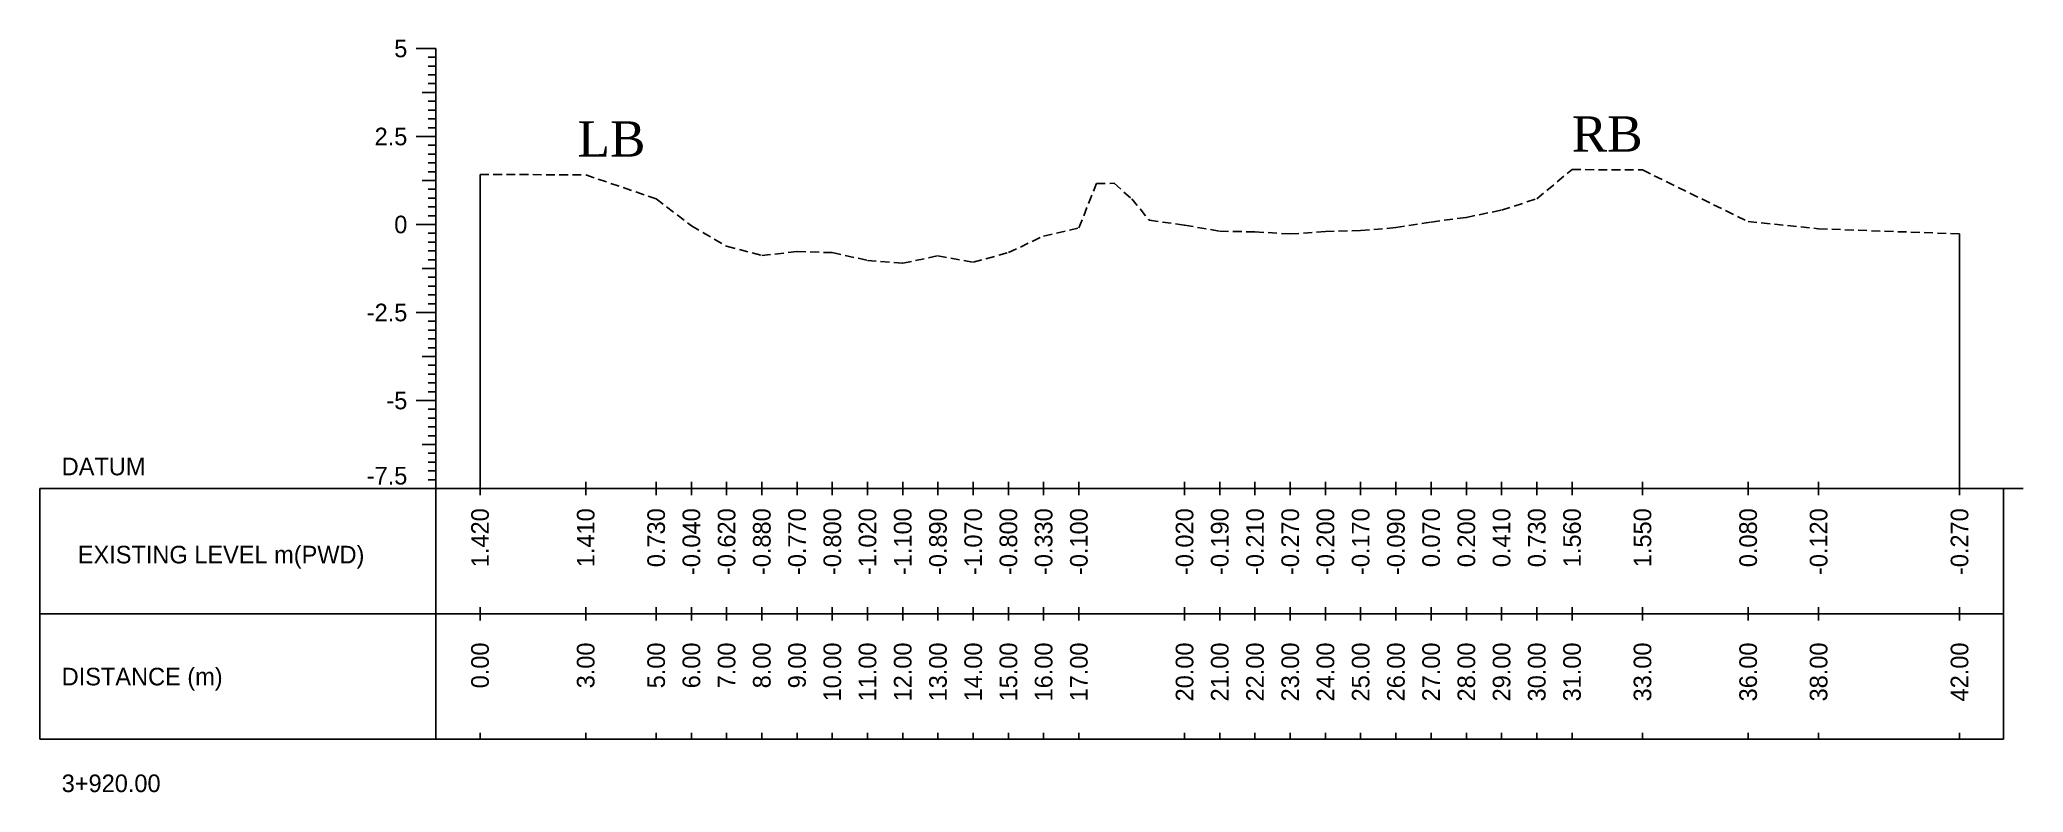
# Model space of a CAD drawing. Header units: inches. Extents: x 4752 to 6808, y -1487 to -426.
# Drawn here: x 6630.8 to 6687.1, y -1486.8 to -1465.4 of the extents above; entities that cross this region are included whole.
import ezdxf
from ezdxf.enums import TextEntityAlignment as Align

# ---------------------------------------------------------------- set-up
doc = ezdxf.new("R2010")
doc.units = ezdxf.units.IN
doc.header["$MEASUREMENT"] = 0
doc.linetypes.add('HIDDEN', pattern=[0.375, 0.25, -0.125])
doc.layers.add('CS_Drawing', color=7, linetype='Continuous')
doc.layers.add('GL', color=3, linetype='HIDDEN')
doc.styles.add('romans', font='romans.shx')

msp = doc.modelspace()

# ---------------------------------------------------------------- texts
at = {"char_height": 1, "width": 325.84704, "attachment_point": 1, "style": 'romans'}
for s, insert in [('{\\fTimes New Roman|b0|i0|c0|p18;LB}', (6646.036, -1467.735)), ('\\pi-1,l1;{\\fTimes New Roman|b0|i0|c0|p18;RB}', (6674.258, -1467.594))]:
    msp.add_mtext(s, dxfattribs=dict(at, insert=insert))
at = {"layer": 'CS_Drawing'}
for s, p in [('5', (6641.205, -1465.666)), ('2.5', (6641.205, -1468.166)), ('0', (6641.205, -1470.666)), ('-2.5', (6641.205, -1473.166)), ('-5', (6641.205, -1475.666))]:
    msp.add_text(s, height=0.5, dxfattribs=at).set_placement(p, align=Align.MIDDLE_RIGHT)
for s, p in [('DATUM', (6631.393, -1477.541)), ('EXISTING LEVEL m(PWD)', (6631.85, -1480.044)), ('DISTANCE (m)', (6631.393, -1483.509)), ('3+920.00', (6631.393, -1486.541))]:
    msp.add_text(s, height=0.5, dxfattribs=at).set_placement(p, align=Align.MIDDLE_LEFT)
msp.add_text('-7.5', height=0.5, dxfattribs=at).set_placement((6641.205, -1478.053), align=Align.RIGHT)
for s, p in [('1.420', (6643.268, -1478.728)), ('1.410', (6646.268, -1478.728)), ('0.730', (6648.268, -1478.728)), ('-0.040', (6649.268, -1478.728)), ('-0.620', (6650.268, -1478.728)), ('-0.880', (6651.268, -1478.728)), ('-0.770', (6652.268, -1478.728)), ('-0.800', (6653.268, -1478.728)), ('-1.020', (6654.268, -1478.728)), ('-1.100', (6655.268, -1478.728)), ('-0.890', (6656.268, -1478.728)), ('-1.070', (6657.268, -1478.728)), ('-0.800', (6658.268, -1478.728)), ('-0.330', (6659.268, -1478.728)), ('-0.100', (6660.268, -1478.728)), ('-0.020', (6663.268, -1478.728)), ('-0.190', (6664.268, -1478.728)), ('-0.210', (6665.268, -1478.728)), ('-0.270', (6666.268, -1478.728)), ('-0.200', (6667.268, -1478.728)), ('-0.170', (6668.268, -1478.728)), ('-0.090', (6669.268, -1478.728)), ('0.070', (6670.268, -1478.728)), ('0.200', (6671.268, -1478.728)), ('0.410', (6672.268, -1478.728)), ('0.730', (6673.268, -1478.728)), ('1.560', (6674.268, -1478.728)), ('1.550', (6676.268, -1478.728)), ('0.080', (6679.268, -1478.728)), ('-0.120', (6681.268, -1478.728)), ('-0.270', (6685.268, -1478.728)), ('0.00', (6643.268, -1482.541)), ('3.00', (6646.268, -1482.541)), ('5.00', (6648.268, -1482.541)), ('6.00', (6649.268, -1482.541)), ('7.00', (6650.268, -1482.541)), ('8.00', (6651.268, -1482.541)), ('9.00', (6652.268, -1482.541)), ('10.00', (6653.268, -1482.541)), ('11.00', (6654.268, -1482.541)), ('12.00', (6655.268, -1482.541)), ('13.00', (6656.268, -1482.541)), ('14.00', (6657.268, -1482.541)), ('15.00', (6658.268, -1482.541)), ('16.00', (6659.268, -1482.541)), ('17.00', (6660.268, -1482.541)), ('20.00', (6663.268, -1482.541)), ('21.00', (6664.268, -1482.541)), ('22.00', (6665.268, -1482.541)), ('23.00', (6666.268, -1482.541)), ('24.00', (6667.268, -1482.541)), ('25.00', (6668.268, -1482.541)), ('26.00', (6669.268, -1482.541)), ('27.00', (6670.268, -1482.541)), ('28.00', (6671.268, -1482.541)), ('29.00', (6672.268, -1482.541)), ('30.00', (6673.268, -1482.541)), ('31.00', (6674.268, -1482.541)), ('33.00', (6676.268, -1482.541)), ('36.00', (6679.268, -1482.541)), ('38.00', (6681.268, -1482.541)), ('42.00', (6685.268, -1482.541))]:
    msp.add_text(s, height=0.5, rotation=90, dxfattribs=at).set_placement(p, align=Align.MIDDLE_RIGHT)

# ---------------------------------------------------------------- linework, layer by layer
at = {"layer": 'CS_Drawing'}
for p, q in [((6642.018, -1465.666), (6641.455, -1465.666)), ((6642.018, -1465.666), (6641.624, -1465.666)), ((6642.018, -1465.666), (6641.793, -1465.666)), ((6642.018, -1478.166), (6642.018, -1465.666)), ((6642.018, -1465.916), (6641.793, -1465.916)), ((6642.018, -1466.166), (6641.793, -1466.166)), ((6642.018, -1466.916), (6641.624, -1466.916)), ((6642.018, -1466.416), (6641.793, -1466.416)), ((6642.018, -1466.666), (6641.793, -1466.666)), ((6642.018, -1466.916), (6641.793, -1466.916)), ((6642.018, -1467.166), (6641.793, -1467.166)), ((6642.018, -1467.416), (6641.793, -1467.416)), ((6642.018, -1467.666), (6641.793, -1467.666)), ((6642.018, -1467.916), (6641.793, -1467.916)), ((6642.018, -1468.166), (6641.455, -1468.166)), ((6642.018, -1468.166), (6641.624, -1468.166)), ((6642.018, -1468.166), (6641.793, -1468.166)), ((6642.018, -1468.416), (6641.793, -1468.416)), ((6642.018, -1468.666), (6641.793, -1468.666)), ((6642.018, -1468.916), (6641.793, -1468.916)), ((6642.018, -1469.166), (6641.793, -1469.166)), ((6642.018, -1469.416), (6641.624, -1469.416)), ((6642.018, -1469.416), (6641.793, -1469.416)), ((6642.018, -1469.666), (6641.793, -1469.666)), ((6643.268, -1478.166), (6643.268, -1469.246)), ((6642.018, -1469.916), (6641.793, -1469.916)), ((6642.018, -1470.166), (6641.793, -1470.166)), ((6642.018, -1470.666), (6641.455, -1470.666)), ((6642.018, -1470.666), (6641.624, -1470.666)), ((6642.018, -1470.416), (6641.793, -1470.416)), ((6642.018, -1470.666), (6641.793, -1470.666)), ((6642.018, -1470.916), (6641.793, -1470.916)), ((6642.018, -1471.166), (6641.793, -1471.166)), ((6642.018, -1471.416), (6641.793, -1471.416)), ((6685.268, -1478.166), (6685.268, -1470.936)), ((6642.018, -1471.916), (6641.624, -1471.916)), ((6642.018, -1471.666), (6641.793, -1471.666)), ((6642.018, -1471.916), (6641.793, -1471.916)), ((6642.018, -1472.166), (6641.793, -1472.166)), ((6642.018, -1472.416), (6641.793, -1472.416)), ((6642.018, -1472.666), (6641.793, -1472.666)), ((6642.018, -1472.916), (6641.793, -1472.916)), ((6642.018, -1473.166), (6641.455, -1473.166)), ((6642.018, -1473.166), (6641.624, -1473.166)), ((6642.018, -1473.166), (6641.793, -1473.166)), ((6642.018, -1473.416), (6641.793, -1473.416)), ((6642.018, -1473.666), (6641.793, -1473.666)), ((6642.018, -1473.916), (6641.793, -1473.916)), ((6642.018, -1474.166), (6641.793, -1474.166)), ((6642.018, -1474.416), (6641.624, -1474.416)), ((6642.018, -1474.416), (6641.793, -1474.416)), ((6642.018, -1474.666), (6641.793, -1474.666)), ((6642.018, -1474.916), (6641.793, -1474.916)), ((6642.018, -1475.166), (6641.793, -1475.166)), ((6642.018, -1475.666), (6641.455, -1475.666)), ((6642.018, -1475.666), (6641.624, -1475.666)), ((6642.018, -1475.416), (6641.793, -1475.416)), ((6642.018, -1475.666), (6641.793, -1475.666)), ((6642.018, -1475.916), (6641.793, -1475.916)), ((6642.018, -1476.166), (6641.793, -1476.166)), ((6642.018, -1476.416), (6641.793, -1476.416)), ((6642.018, -1476.916), (6641.624, -1476.916)), ((6642.018, -1476.666), (6641.793, -1476.666)), ((6642.018, -1476.916), (6641.793, -1476.916)), ((6642.018, -1477.166), (6641.793, -1477.166)), ((6642.018, -1477.416), (6641.793, -1477.416)), ((6630.768, -1478.166), (6642.018, -1478.166)), ((6630.768, -1478.166), (6630.768, -1485.291)), ((6642.018, -1478.166), (6641.455, -1478.166)), ((6642.018, -1478.166), (6641.624, -1478.166)), ((6642.018, -1477.666), (6641.793, -1477.666)), ((6642.018, -1477.916), (6641.793, -1477.916)), ((6642.018, -1478.166), (6641.793, -1478.166)), ((6642.018, -1478.166), (6686.518, -1478.166)), ((6642.018, -1478.166), (6642.018, -1485.291)), ((6643.268, -1478.353), (6643.268, -1477.978)), ((6646.268, -1478.353), (6646.268, -1477.978)), ((6648.268, -1478.353), (6648.268, -1477.978)), ((6649.268, -1478.353), (6649.268, -1477.978)), ((6650.268, -1478.353), (6650.268, -1477.978)), ((6651.268, -1478.353), (6651.268, -1477.978)), ((6652.268, -1478.353), (6652.268, -1477.978)), ((6653.268, -1478.353), (6653.268, -1477.978)), ((6654.268, -1478.353), (6654.268, -1477.978)), ((6655.268, -1478.353), (6655.268, -1477.978)), ((6656.268, -1478.353), (6656.268, -1477.978)), ((6657.268, -1478.353), (6657.268, -1477.978)), ((6658.268, -1478.353), (6658.268, -1477.978)), ((6659.268, -1478.353), (6659.268, -1477.978)), ((6660.268, -1478.353), (6660.268, -1477.978)), ((6663.268, -1478.353), (6663.268, -1477.978)), ((6664.268, -1478.353), (6664.268, -1477.978)), ((6665.268, -1478.353), (6665.268, -1477.978)), ((6666.268, -1478.353), (6666.268, -1477.978)), ((6667.268, -1478.353), (6667.268, -1477.978)), ((6668.268, -1478.353), (6668.268, -1477.978)), ((6669.268, -1478.353), (6669.268, -1477.978)), ((6670.268, -1478.353), (6670.268, -1477.978)), ((6671.268, -1478.353), (6671.268, -1477.978)), ((6672.268, -1478.353), (6672.268, -1477.978)), ((6673.268, -1478.353), (6673.268, -1477.978)), ((6674.268, -1478.353), (6674.268, -1477.978)), ((6676.268, -1478.353), (6676.268, -1477.978)), ((6679.268, -1478.353), (6679.268, -1477.978)), ((6681.268, -1478.353), (6681.268, -1477.978)), ((6685.268, -1478.353), (6685.268, -1477.978)), ((6686.518, -1478.166), (6687.08, -1478.166)), ((6686.518, -1478.166), (6686.911, -1478.166)), ((6686.518, -1478.166), (6686.743, -1478.166)), ((6686.518, -1478.166), (6686.518, -1485.291)), ((6643.268, -1481.916), (6643.268, -1481.541)), ((6646.268, -1481.916), (6646.268, -1481.541)), ((6648.268, -1481.916), (6648.268, -1481.541)), ((6649.268, -1481.916), (6649.268, -1481.541)), ((6650.268, -1481.916), (6650.268, -1481.541)), ((6651.268, -1481.916), (6651.268, -1481.541)), ((6652.268, -1481.916), (6652.268, -1481.541)), ((6653.268, -1481.916), (6653.268, -1481.541)), ((6654.268, -1481.916), (6654.268, -1481.541)), ((6655.268, -1481.916), (6655.268, -1481.541)), ((6656.268, -1481.916), (6656.268, -1481.541)), ((6657.268, -1481.916), (6657.268, -1481.541)), ((6658.268, -1481.916), (6658.268, -1481.541)), ((6659.268, -1481.916), (6659.268, -1481.541)), ((6660.268, -1481.916), (6660.268, -1481.541)), ((6663.268, -1481.916), (6663.268, -1481.541)), ((6664.268, -1481.916), (6664.268, -1481.541)), ((6665.268, -1481.916), (6665.268, -1481.541)), ((6666.268, -1481.916), (6666.268, -1481.541)), ((6667.268, -1481.916), (6667.268, -1481.541)), ((6668.268, -1481.916), (6668.268, -1481.541)), ((6669.268, -1481.916), (6669.268, -1481.541)), ((6670.268, -1481.916), (6670.268, -1481.541)), ((6671.268, -1481.916), (6671.268, -1481.541)), ((6672.268, -1481.916), (6672.268, -1481.541)), ((6673.268, -1481.916), (6673.268, -1481.541)), ((6674.268, -1481.916), (6674.268, -1481.541)), ((6676.268, -1481.916), (6676.268, -1481.541)), ((6679.268, -1481.916), (6679.268, -1481.541)), ((6681.268, -1481.916), (6681.268, -1481.541)), ((6685.268, -1481.916), (6685.268, -1481.541)), ((6630.768, -1481.728), (6642.018, -1481.728)), ((6642.018, -1481.728), (6686.518, -1481.728)), ((6642.018, -1481.728), (6686.518, -1481.728)), ((6630.768, -1485.291), (6642.018, -1485.291)), ((6642.018, -1485.291), (6686.518, -1485.291)), ((6643.268, -1485.291), (6643.268, -1485.103)), ((6646.268, -1485.291), (6646.268, -1485.103)), ((6648.268, -1485.291), (6648.268, -1485.103)), ((6649.268, -1485.291), (6649.268, -1485.103)), ((6650.268, -1485.291), (6650.268, -1485.103)), ((6651.268, -1485.291), (6651.268, -1485.103)), ((6652.268, -1485.291), (6652.268, -1485.103)), ((6653.268, -1485.291), (6653.268, -1485.103)), ((6654.268, -1485.291), (6654.268, -1485.103)), ((6655.268, -1485.291), (6655.268, -1485.103)), ((6656.268, -1485.291), (6656.268, -1485.103)), ((6657.268, -1485.291), (6657.268, -1485.103)), ((6658.268, -1485.291), (6658.268, -1485.103)), ((6659.268, -1485.291), (6659.268, -1485.103)), ((6660.268, -1485.291), (6660.268, -1485.103)), ((6663.268, -1485.291), (6663.268, -1485.103)), ((6664.268, -1485.291), (6664.268, -1485.103)), ((6665.268, -1485.291), (6665.268, -1485.103)), ((6666.268, -1485.291), (6666.268, -1485.103)), ((6667.268, -1485.291), (6667.268, -1485.103)), ((6668.268, -1485.291), (6668.268, -1485.103)), ((6669.268, -1485.291), (6669.268, -1485.103)), ((6670.268, -1485.291), (6670.268, -1485.103)), ((6671.268, -1485.291), (6671.268, -1485.103)), ((6672.268, -1485.291), (6672.268, -1485.103)), ((6673.268, -1485.291), (6673.268, -1485.103)), ((6674.268, -1485.291), (6674.268, -1485.103)), ((6676.268, -1485.291), (6676.268, -1485.103)), ((6679.268, -1485.291), (6679.268, -1485.103)), ((6681.268, -1485.291), (6681.268, -1485.103)), ((6685.268, -1485.291), (6685.268, -1485.103))]:
    msp.add_line(p, q, dxfattribs=at)
at = {"layer": 'GL'}
msp.add_lwpolyline([(6643.268, -1469.246), (6646.268, -1469.256), (6648.268, -1469.936), (6649.268, -1470.706), (6650.268, -1471.286), (6651.268, -1471.546), (6652.268, -1471.436), (6653.268, -1471.466), (6654.268, -1471.686), (6655.268, -1471.766), (6656.268, -1471.556), (6657.268, -1471.736), (6658.268, -1471.466), (6659.268, -1470.996), (6660.268, -1470.766), (6660.768, -1469.506), (6661.268, -1469.496), (6661.768, -1469.936), (6662.268, -1470.546), (6663.268, -1470.686), (6664.268, -1470.856), (6665.268, -1470.876), (6666.268, -1470.936), (6667.268, -1470.866), (6668.268, -1470.836), (6669.268, -1470.756), (6670.268, -1470.596), (6671.268, -1470.466), (6672.268, -1470.256), (6673.268, -1469.936), (6674.268, -1469.106), (6676.268, -1469.116), (6679.268, -1470.586), (6681.268, -1470.786), (6685.268, -1470.936)], dxfattribs=at)

msp.set_redraw_order([(e.dxf.handle, doc.entitydb.next_handle()) for e in msp.query("TEXT MTEXT ATTDEF DIMENSION ARC_DIMENSION")])  # texts and dimensions are drawn at this point

doc.saveas('drawing.dxf')
